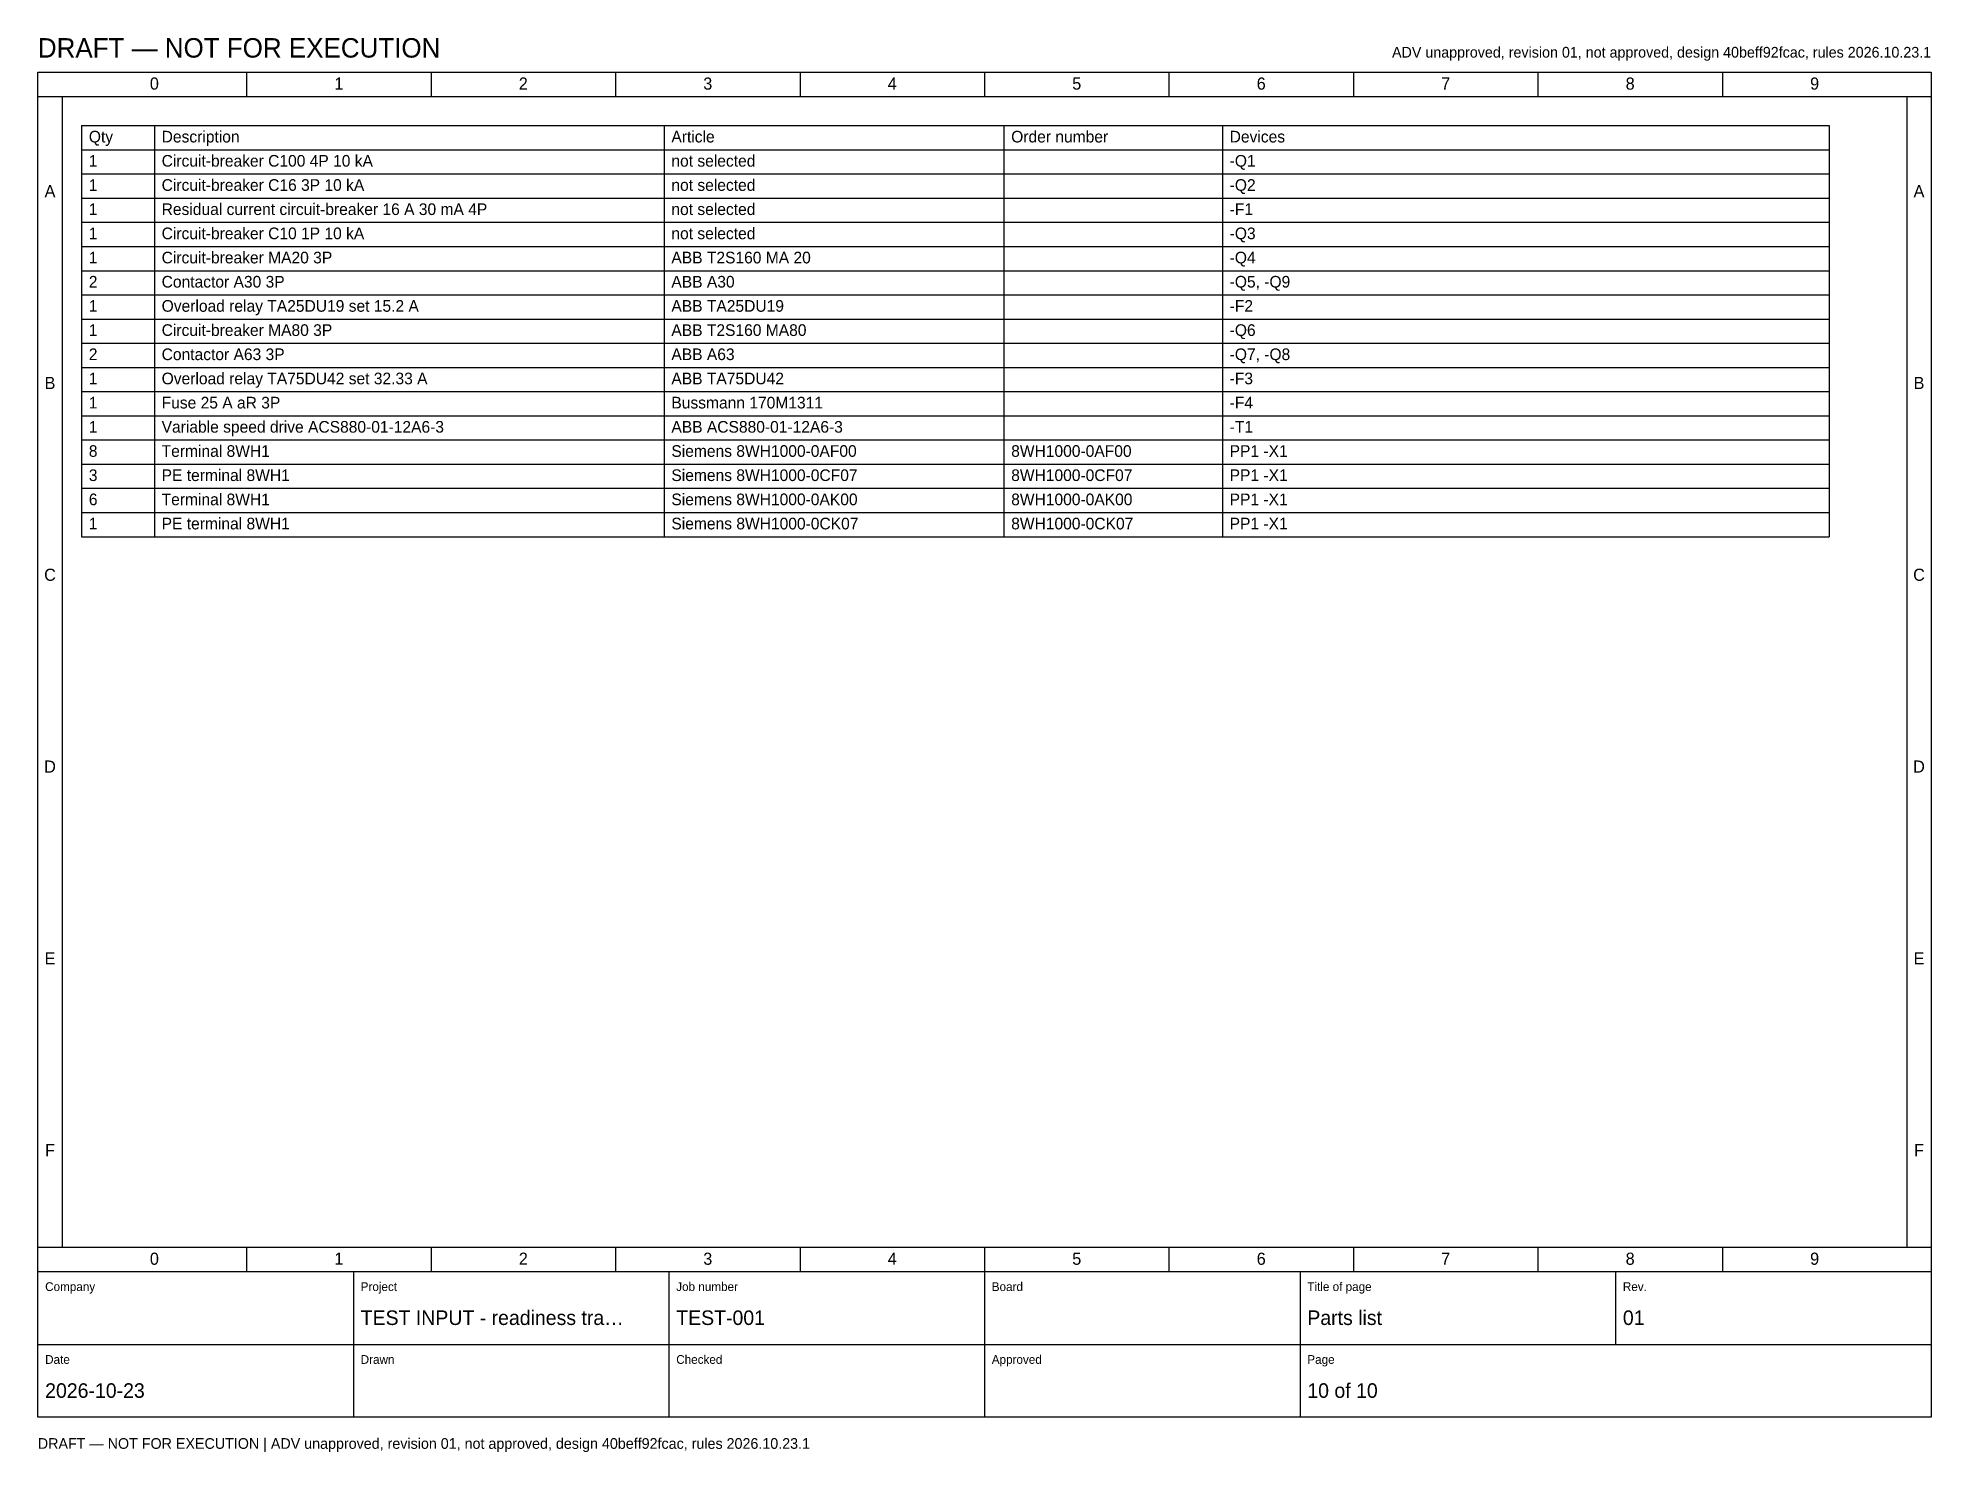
# Model space of a CAD drawing. Header units: millimetres. Extents: x 20 to 4810, y 3 to 294.
# Drawn here: x 3980 to 4370, y 2.8 to 294.1 of the extents above; entities that cross this region are included whole.
import ezdxf
from ezdxf.enums import TextEntityAlignment as Align

# ---------------------------------------------------------------- set-up
doc = ezdxf.new("R2010")
doc.units = ezdxf.units.MM
for name, color, linetype in [('FRAME', 7, 'CONTINUOUS'), ('SYMBOLS', 7, 'CONTINUOUS'), ('TEXT', 7, 'CONTINUOUS')]:
    doc.layers.add(name, color=color, linetype=linetype)

msp = doc.modelspace()

# ---------------------------------------------------------------- texts
at = {"layer": 'TEXT'}
for s, height, p in [('DRAFT — NOT FOR EXECUTION', 4, (3980, 290)), ('Qty', 2.4, (3990.5, 272.52)), ('Description', 2.4, (4005.5, 272.52)), ('Article', 2.4, (4110.5, 272.52)), ('Order number', 2.4, (4180.5, 272.52)), ('Devices', 2.4, (4225.5, 272.52)), ('1', 2.4, (3990.5, 267.54)), ('Circuit-breaker C100 4P 10 kA', 2.4, (4005.5, 267.54)), ('not selected', 2.4, (4110.5, 267.54)), ('-Q1', 2.4, (4225.5, 267.54)), ('1', 2.4, (3990.5, 262.56)), ('Circuit-breaker C16 3P 10 kA', 2.4, (4005.5, 262.56)), ('not selected', 2.4, (4110.5, 262.56)), ('-Q2', 2.4, (4225.5, 262.56)), ('1', 2.4, (3990.5, 257.58)), ('Residual current circuit-breaker 16 A 30 mA 4P', 2.4, (4005.5, 257.58)), ('not selected', 2.4, (4110.5, 257.58)), ('-F1', 2.4, (4225.5, 257.58)), ('1', 2.4, (3990.5, 252.6)), ('Circuit-breaker C10 1P 10 kA', 2.4, (4005.5, 252.6)), ('not selected', 2.4, (4110.5, 252.6)), ('-Q3', 2.4, (4225.5, 252.6)), ('1', 2.4, (3990.5, 247.62)), ('Circuit-breaker MA20 3P', 2.4, (4005.5, 247.62)), ('ABB T2S160 MA 20', 2.4, (4110.5, 247.62)), ('-Q4', 2.4, (4225.5, 247.62)), ('2', 2.4, (3990.5, 242.64)), ('Contactor A30 3P', 2.4, (4005.5, 242.64)), ('ABB A30', 2.4, (4110.5, 242.64)), ('-Q5, -Q9', 2.4, (4225.5, 242.64)), ('1', 2.4, (3990.5, 237.66)), ('Overload relay TA25DU19 set 15.2 A', 2.4, (4005.5, 237.66)), ('ABB TA25DU19', 2.4, (4110.5, 237.66)), ('-F2', 2.4, (4225.5, 237.66)), ('1', 2.4, (3990.5, 232.68)), ('Circuit-breaker MA80 3P', 2.4, (4005.5, 232.68)), ('ABB T2S160 MA80', 2.4, (4110.5, 232.68)), ('-Q6', 2.4, (4225.5, 232.68)), ('2', 2.4, (3990.5, 227.7)), ('Contactor A63 3P', 2.4, (4005.5, 227.7)), ('ABB A63', 2.4, (4110.5, 227.7)), ('-Q7, -Q8', 2.4, (4225.5, 227.7)), ('1', 2.4, (3990.5, 222.72)), ('Overload relay TA75DU42 set 32.33 A', 2.4, (4005.5, 222.72)), ('ABB TA75DU42', 2.4, (4110.5, 222.72)), ('-F3', 2.4, (4225.5, 222.72)), ('1', 2.4, (3990.5, 217.74)), ('Fuse 25 A aR 3P', 2.4, (4005.5, 217.74)), ('Bussmann 170M1311', 2.4, (4110.5, 217.74)), ('-F4', 2.4, (4225.5, 217.74)), ('1', 2.4, (3990.5, 212.76)), ('Variable speed drive ACS880-01-12A6-3', 2.4, (4005.5, 212.76)), ('ABB ACS880-01-12A6-3', 2.4, (4110.5, 212.76)), ('-T1', 2.4, (4225.5, 212.76)), ('8', 2.4, (3990.5, 207.78)), ('Terminal 8WH1', 2.4, (4005.5, 207.78)), ('Siemens 8WH1000-0AF00', 2.4, (4110.5, 207.78)), ('8WH1000-0AF00', 2.4, (4180.5, 207.78)), ('PP1 -X1', 2.4, (4225.5, 207.78)), ('3', 2.4, (3990.5, 202.8)), ('PE terminal 8WH1', 2.4, (4005.5, 202.8)), ('Siemens 8WH1000-0CF07', 2.4, (4110.5, 202.8)), ('8WH1000-0CF07', 2.4, (4180.5, 202.8)), ('PP1 -X1', 2.4, (4225.5, 202.8)), ('6', 2.4, (3990.5, 197.82)), ('Terminal 8WH1', 2.4, (4005.5, 197.82)), ('Siemens 8WH1000-0AK00', 2.4, (4110.5, 197.82)), ('8WH1000-0AK00', 2.4, (4180.5, 197.82)), ('PP1 -X1', 2.4, (4225.5, 197.82)), ('1', 2.4, (3990.5, 192.84)), ('PE terminal 8WH1', 2.4, (4005.5, 192.84)), ('Siemens 8WH1000-0CK07', 2.4, (4110.5, 192.84)), ('8WH1000-0CK07', 2.4, (4180.5, 192.84)), ('PP1 -X1', 2.4, (4225.5, 192.84)), ('Company', 1.8, (3981.5, 36)), ('Project', 1.8, (4046.5, 36)), ('Job number', 1.8, (4111.5, 36)), ('Board', 1.8, (4176.5, 36)), ('Title of page', 1.8, (4241.5, 36)), ('Rev.', 1.8, (4306.5, 36)), ('TEST INPUT - readiness tra…', 3, (4046.5, 29)), ('TEST-001', 3, (4111.5, 29)), ('Parts list', 3, (4241.5, 29)), ('01', 3, (4306.5, 29)), ('Date', 1.8, (3981.5, 21)), ('Drawn', 1.8, (4046.5, 21)), ('Checked', 1.8, (4111.5, 21)), ('Approved', 1.8, (4176.5, 21)), ('Page', 1.8, (4241.5, 21)), ('2026-10-23', 3, (3981.5, 14)), ('10 of 10', 3, (4241.5, 14)), ('DRAFT — NOT FOR EXECUTION | ADV unapproved, revision 01, not approved, design 40beff92fcac, rules 2026.10.23.1', 2.2, (3980, 3.5))]:
    msp.add_text(s, height=height, dxfattribs=at).set_placement(p)
msp.add_text('ADV unapproved, revision 01, not approved, design 40beff92fcac, rules 2026.10.23.1', height=2.2, dxfattribs=at).set_placement((4370, 290), align=Align.RIGHT)
for s, p in [('0', (4004, 283.4)), ('1', (4042, 283.4)), ('2', (4080, 283.4)), ('3', (4118, 283.4)), ('4', (4156, 283.4)), ('5', (4194, 283.4)), ('6', (4232, 283.4)), ('7', (4270, 283.4)), ('8', (4308, 283.4)), ('9', (4346, 283.4)), ('A', (3982.5, 261.25)), ('A', (4367.5, 261.25)), ('B', (3982.5, 221.75)), ('B', (4367.5, 221.75)), ('C', (3982.5, 182.25)), ('C', (4367.5, 182.25)), ('D', (3982.5, 142.75)), ('D', (4367.5, 142.75)), ('E', (3982.5, 103.25)), ('E', (4367.5, 103.25)), ('F', (3982.5, 63.75)), ('F', (4367.5, 63.75)), ('0', (4004, 41.4)), ('1', (4042, 41.4)), ('2', (4080, 41.4)), ('3', (4118, 41.4)), ('4', (4156, 41.4)), ('5', (4194, 41.4)), ('6', (4232, 41.4)), ('7', (4270, 41.4)), ('8', (4308, 41.4)), ('9', (4346, 41.4))]:
    msp.add_text(s, height=2.5, dxfattribs=at).set_placement(p, align=Align.CENTER)

# ---------------------------------------------------------------- linework, layer by layer
at = {"layer": 'FRAME'}
msp.add_lwpolyline([(3980, 287), (4370, 287), (4370, 10), (3980, 10)], close=True, dxfattribs=at)
at = {"layer": 'SYMBOLS'}
for p, q in [((4023, 287), (4023, 282)), ((4061, 287), (4061, 282)), ((4099, 287), (4099, 282)), ((4137, 287), (4137, 282)), ((4175, 287), (4175, 282)), ((4213, 287), (4213, 282)), ((4251, 287), (4251, 282)), ((4289, 287), (4289, 282)), ((4327, 287), (4327, 282)), ((3980, 282), (4370, 282)), ((3985, 282), (3985, 45)), ((4365, 282), (4365, 45)), ((3989, 276), (4349, 276)), ((3989, 276), (3989, 191.34)), ((4004, 276), (4004, 191.34)), ((4109, 276), (4109, 191.34)), ((4179, 276), (4179, 191.34)), ((4224, 276), (4224, 191.34)), ((4349, 276), (4349, 191.34)), ((3989, 271.02), (4349, 271.02)), ((3989, 266.04), (4349, 266.04)), ((3989, 261.06), (4349, 261.06)), ((3989, 256.08), (4349, 256.08)), ((3989, 251.1), (4349, 251.1)), ((3989, 246.12), (4349, 246.12)), ((3989, 241.14), (4349, 241.14)), ((3989, 236.16), (4349, 236.16)), ((3989, 231.18), (4349, 231.18)), ((3989, 226.2), (4349, 226.2)), ((3989, 221.22), (4349, 221.22)), ((3989, 216.24), (4349, 216.24)), ((3989, 211.26), (4349, 211.26)), ((3989, 206.28), (4349, 206.28)), ((3989, 201.3), (4349, 201.3)), ((3989, 196.32), (4349, 196.32)), ((3989, 191.34), (4349, 191.34)), ((3980, 45), (4370, 45)), ((4023, 45), (4023, 40)), ((4061, 45), (4061, 40)), ((4099, 45), (4099, 40)), ((4137, 45), (4137, 40)), ((4175, 45), (4175, 40)), ((4213, 45), (4213, 40)), ((4251, 45), (4251, 40)), ((4289, 45), (4289, 40)), ((4327, 45), (4327, 40)), ((3980, 40), (4370, 40)), ((4045, 40), (4045, 25)), ((4110, 40), (4110, 25)), ((4175, 40), (4175, 25)), ((4240, 40), (4240, 25)), ((4305, 40), (4305, 25)), ((3980, 25), (4370, 25)), ((4045, 25), (4045, 10)), ((4110, 25), (4110, 10)), ((4175, 25), (4175, 10)), ((4240, 25), (4240, 10))]:
    msp.add_line(p, q, dxfattribs=at)

msp.set_redraw_order([(e.dxf.handle, doc.entitydb.next_handle()) for e in msp.query("TEXT MTEXT ATTDEF DIMENSION ARC_DIMENSION")])  # texts and dimensions are drawn at this point

doc.saveas('drawing.dxf')
